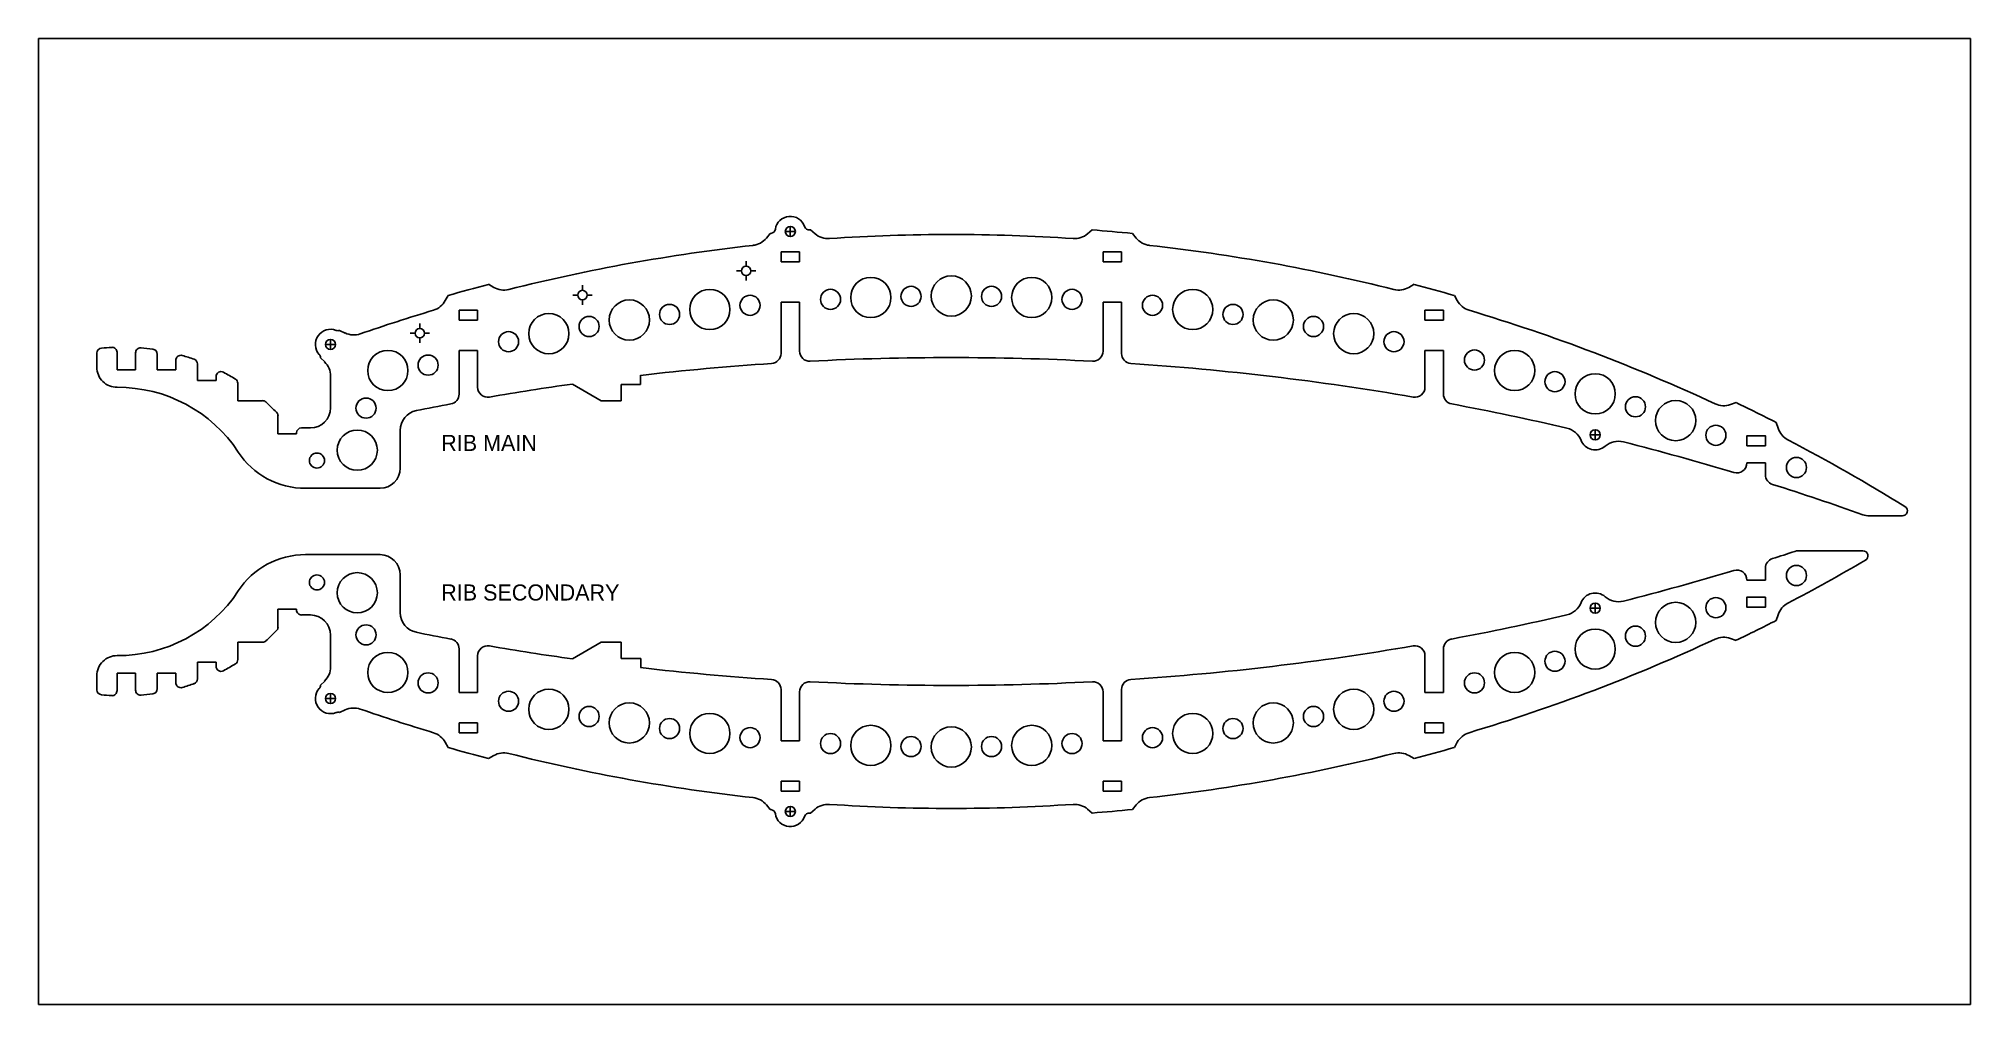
# Model space of a CAD drawing. Header units: inches. Extents: x -122 to 239, y -42 to 133.
# Drawn here: x 33.35 to 57.35, y 106.37 to 118.37 of the extents above; entities that cross this region are included whole.
import ezdxf

# ---------------------------------------------------------------- set-up
doc = ezdxf.new("R2010")
doc.units = ezdxf.units.IN
doc.header["$MEASUREMENT"] = 0

msp = doc.modelspace()

# ---------------------------------------------------------------- texts
at = {"char_height": 0.2, "attachment_point": 1}
for s, insert in [('RIB MAIN', (38.356, 113.448)), ('RIB SECONDARY', (38.356, 111.59))]:
    msp.add_mtext_dynamic_manual_height_columns(s, width=8.31086, gutter_width=1, heights=[0], dxfattribs=dict(at, insert=insert))

# ---------------------------------------------------------------- blocks, each defined once
blk = doc.blocks.new('Rib_New_Minor')
for p, q in [((0.365, 6.107), (0.365, 6.914)), ((1.23, 5.837), (1.159, 5.86)), ((0.728, 5.702), (0.58, 5.702)), ((0.728, 5.472), (0.728, 5.702)), ((1.477, 5.337), (1.453, 5.267)), ((1.077, 3.65), (1.077, 3.525)), ((1.139, 3.587), (1.014, 3.587)), ((2.125, 1.702), (1.583, 1.702)), ((2.125, 1.702), (2.125, 1.472)), ((2.5, 1.472), (2.5, 1.702)), ((2.625, 1.702), (2.5, 1.702)), ((2.625, 1.472), (2.625, 1.702)), ((2.809, 1.837), (2.744, 1.874)), ((2.125, 1.472), (1.669, 1.472)), ((2.625, 1.472), (2.5, 1.472)), ((2.947, 1.337), (2.909, 1.273)), ((3.579, -2.163), (3.521, -2.115)), ((2.727, -2.298), (2.088, -2.298)), ((2.727, -2.298), (2.727, -2.528)), ((3.227, -2.528), (3.227, -2.298)), ((3.352, -2.298), (3.227, -2.298)), ((3.352, -2.528), (3.352, -2.298)), ((2.727, -2.528), (2.116, -2.528)), ((3.352, -2.528), (3.227, -2.528)), ((3.624, -2.663), (3.575, -2.72)), ((3.624, -6.163), (3.575, -6.106)), ((2.727, -6.298), (2.116, -6.298)), ((2.727, -6.528), (2.727, -6.298)), ((3.227, -6.298), (3.227, -6.528)), ((3.352, -6.298), (3.227, -6.298)), ((3.352, -6.298), (3.352, -6.528)), ((3.54, -6.413), (3.665, -6.413)), ((3.603, -6.35), (3.603, -6.475)), ((2.727, -6.528), (2.088, -6.528)), ((3.352, -6.528), (3.227, -6.528)), ((3.579, -6.663), (3.521, -6.71)), ((1.704, -8.272), (1.816, -8.272)), ((1.704, -8.272), (1.704, -8.513)), ((1.5, -8.513), (1.5, -8.763)), ((1.5, -8.513), (1.704, -8.513)), ((1.5, -8.763), (1.707, -9.121)), ((2.125, -10.298), (1.669, -10.298)), ((2.125, -10.528), (2.125, -10.298)), ((2.5, -10.298), (2.5, -10.528)), ((2.625, -10.298), (2.5, -10.298)), ((2.625, -10.298), (2.625, -10.528)), ((2.947, -10.163), (2.909, -10.098)), ((2.125, -10.528), (1.583, -10.528)), ((2.625, -10.528), (2.5, -10.528)), ((2.809, -10.663), (2.744, -10.699)), ((1.132, -11.26), (0.662, -11.26)), ((0.412, -12.437), (0.412, -11.51)), ((2.374, -12.012), (2.342, -11.944)), ((1.412, -12.125), (1.806, -12.125)), ((2.035, -12.25), (1.983, -12.198)), ((2.138, -12.125), (2.263, -12.125)), ((2.2, -12.062), (2.2, -12.187)), ((1.162, -12.485), (1.162, -12.375)), ((1.089, -12.778), (1.089, -12.548)), ((1.089, -12.548), (1.1, -12.548)), ((1.313, -12.778), (1.089, -12.778)), ((1.501, -13.278), (1.501, -12.97)), ((1.717, -13.278), (1.501, -13.278)), ((1.75, -13.778), (1.75, -13.548)), ((1.75, -13.548), (1.8, -13.548)), ((1.957, -13.778), (1.75, -13.778)), ((1.883, -14.278), (1.883, -14.048)), ((1.883, -14.048), (2.003, -14.048)), ((2.079, -14.278), (1.883, -14.278)), ((1.883, -14.778), (1.883, -14.548)), ((1.883, -14.548), (2.096, -14.548)), ((2.102, -14.778), (1.883, -14.778)), ((1.917, -15.028), (2.092, -15.028))]:
    blk.add_line(p, q)
blk.add_lwpolyline([(0.94, 5.702), (1.065, 5.702), (1.065, 5.472), (0.94, 5.472)], close=True)
for centre, radius in [((0.671, 6.087), 0.125), ((1.071, 5.087), 0.125), ((1.254, 4.587), 0.25), ((1.425, 4.087), 0.125), ((1.077, 3.587), 0.0625), ((1.586, 3.587), 0.25), ((1.737, 3.087), 0.125), ((1.876, 2.587), 0.25), ((2.006, 2.087), 0.125), ((2.234, 1.087), 0.125), ((2.334, 0.587), 0.25), ((2.423, 0.087), 0.125), ((2.503, -0.413), 0.25), ((2.573, -0.913), 0.125), ((2.634, -1.413), 0.25), ((2.686, -1.913), 0.125), ((2.76, -2.913), 0.125), ((2.783, -3.413), 0.25), ((2.797, -3.913), 0.125), ((2.797, -4.913), 0.125), ((2.783, -5.413), 0.25), ((2.76, -5.913), 0.125), ((3.603, -6.413), 0.0625), ((2.686, -6.913), 0.125), ((2.634, -7.413), 0.25), ((2.573, -7.913), 0.125), ((2.503, -8.413), 0.25), ((2.423, -8.913), 0.125), ((2.334, -9.413), 0.25), ((2.234, -9.913), 0.125), ((2.006, -10.913), 0.125), ((1.876, -11.413), 0.25), ((0.886, -11.793), 0.25), ((1.409, -11.684), 0.125), ((0.757, -12.294), 0.0938), ((2.2, -12.125), 0.0625)]:
    blk.add_circle(centre, radius)
for centre, radius, start, end in [((0.427, 6.914), 0.0625, 30.3952, 180), ((-18.882, -4.413), 22.448, 27.5854, 30.3952), ((0.49, 6.107), 0.125, 180, 198.0588), ((-31.774, -4.413), 33.811, 17.5625, 18.0588), ((0.58, 5.827), 0.125, 197.5625, 270), ((1.236, 6.098), 0.25, 207.5854, 252.0055), ((-18.882, -4.413), 22.573, 25.5899, 27.0055), ((0.728, 5.347), 0.125, 90, 196.7144), ((-31.774, -4.413), 33.811, 14.2973, 16.7144), ((1.688, 5.184), 0.25, 160.5899, 205.01), ((-18.882, -4.413), 22.448, 16.6537, 25.01), ((0.747, 3.875), 0.25, 318.8412, 14.2973), ((1.077, 3.587), 0.188, 138.8412, 248.5319), ((0.916, 3.18), 0.25, 13.0759, 68.5319), ((-31.774, -4.413), 33.811, 10.5956, 13.0759), ((2.865, 2.092), 0.25, 196.6537, 241.0738), ((1.583, 1.827), 0.125, 190.5956, 270), ((-18.882, -4.413), 22.573, 14.7573, 16.0738), ((1.669, 1.347), 0.125, 90, 189.7722), ((-31.774, -4.413), 33.811, 3.7847, 9.7722), ((3.125, 1.147), 0.25, 149.7573, 194.1775), ((-18.882, -4.413), 22.448, 6.3003, 14.1775), ((3.68, -1.922), 0.25, 186.3003, 230.7205), ((2.088, -2.173), 0.125, 183.7847, 270), ((-18.882, -4.413), 22.573, 4.4463, 5.7205), ((2.116, -2.653), 0.125, 90, 182.9728), ((-31.774, -4.413), 33.811, 0, 2.9728), ((3.765, -2.882), 0.25, 139.4463, 183.8665), ((-18.882, -4.413), 22.448, 0, 3.8665), ((2.802, -4.413), 0.25, 0, 180), ((-31.774, -4.413), 33.811, 357.0272, 0), ((2.802, -4.413), 0.25, 180, 0), ((-18.882, -4.413), 22.448, 356.1335, 0), ((3.765, -5.943), 0.25, 176.1335, 220.5537), ((2.116, -6.173), 0.125, 177.0272, 270), ((-18.882, -4.413), 22.573, 355.5305, 355.5537), ((3.685, -6.177), 0.0625, 175.5305, 250.7464), ((3.603, -6.413), 0.188, 279.0874, 70.7464), ((-31.774, -4.413), 33.811, 353.4455, 356.2153), ((2.088, -6.653), 0.125, 90, 176.2153), ((3.68, -6.904), 0.25, 129.2795, 173.6997), ((-18.882, -4.413), 22.573, 354.2795, 354.3034), ((3.642, -6.66), 0.0625, 99.0874, 174.3034), ((-18.882, -4.413), 22.448, 345.8225, 353.6997), ((-31.774, -4.413), 33.811, 350.2278, 351.9945), ((3.125, -9.972), 0.25, 165.8225, 210.2427), ((1.669, -10.173), 0.125, 170.2278, 270), ((-18.882, -4.413), 22.573, 343.9262, 345.2427), ((1.583, -10.653), 0.125, 90, 169.4044), ((-31.774, -4.413), 33.811, 348.6624, 349.4044), ((2.865, -10.918), 0.25, 118.9262, 163.3463), ((-18.882, -4.413), 22.448, 340.9067, 343.3463), ((0.662, -11.51), 0.25, 90, 180), ((1.132, -11.01), 0.25, 270, 348.6624), ((2.568, -11.837), 0.25, 160.9067, 205.3269), ((1.412, -12.375), 0.25, 90, 180), ((1.806, -12.375), 0.25, 45, 90), ((2.2, -12.125), 0.188, 228.5904, 21.5268), ((2.433, -12.033), 0.0625, 160.3269, 201.5268), ((1.412, -12.437), 1, 180, 236.6453), ((2.035, -12.312), 0.0625, 48.5904, 90), ((1.1, -12.485), 0.0625, 270, 360), ((1.313, -12.84), 0.0625, 46.0092, 90), ((-0.487, -14.705), 2.654, 42.0205, 46.0092), ((1.439, -12.97), 0.0625, 360, 42.0205), ((-0.12, -14.764), 1.787, 359.5749, 56.6453), ((1.717, -13.34), 0.0625, 31.7723, 90), ((-0.487, -14.705), 2.654, 28.0734, 31.7723), ((1.8, -13.485), 0.0625, 270, 28.0734), ((1.957, -13.84), 0.0625, 19.4897, 90), ((-0.487, -14.705), 2.654, 16.1227, 19.4897), ((2.003, -13.985), 0.0625, 270, 16.1227), ((2.079, -14.34), 0.0625, 8.0902, 90), ((-0.487, -14.705), 2.654, 4.8639, 8.0902), ((2.096, -14.485), 0.0625, 270, 4.8639), ((1.917, -14.778), 0.25, 179.2541, 270), ((2.102, -14.84), 0.0625, 357.0092, 90), ((-0.487, -14.705), 2.654, 354.2377, 357.0092), ((2.092, -14.965), 0.0625, 270, 354.2377)]:
    blk.add_arc(centre, radius, start, end)
blk = doc.blocks.new('SkewerHole')
for p, q in [((-0.059, 0), (-0.121, 0)), ((0, 0.059), (0, 0.121)), ((0.059, 0), (0.121, 0)), ((0, -0.059), (0, -0.121))]:
    blk.add_line(p, q)
blk.add_circle((0, 0), 0.0586)
blk = doc.blocks.new('Rib_New_Major')
for p, q in [((-0.069, 6.996), (-0.069, 7.403)), ((-1.23, 5.837), (-1.159, 5.86)), ((-0.728, 5.702), (-0.58, 5.702)), ((-0.728, 5.472), (-0.728, 5.702)), ((-1.477, 5.337), (-1.453, 5.267)), ((-1.077, 3.65), (-1.077, 3.525)), ((-1.139, 3.587), (-1.014, 3.587)), ((-2.809, 1.837), (-2.744, 1.874)), ((-2.625, 1.472), (-2.625, 1.702)), ((-2.625, 1.702), (-2.5, 1.702)), ((-2.5, 1.472), (-2.5, 1.702)), ((-2.125, 1.702), (-1.583, 1.702)), ((-2.125, 1.702), (-2.125, 1.472)), ((-2.625, 1.472), (-2.5, 1.472)), ((-2.125, 1.472), (-1.669, 1.472)), ((-2.947, 1.337), (-2.909, 1.273)), ((-3.579, -2.163), (-3.521, -2.115)), ((-3.352, -2.528), (-3.352, -2.298)), ((-3.352, -2.298), (-3.227, -2.298)), ((-3.227, -2.528), (-3.227, -2.298)), ((-2.727, -2.298), (-2.088, -2.298)), ((-2.727, -2.298), (-2.727, -2.528)), ((-3.352, -2.528), (-3.227, -2.528)), ((-2.727, -2.528), (-2.116, -2.528)), ((-3.624, -2.663), (-3.575, -2.72)), ((-3.624, -6.163), (-3.575, -6.106)), ((-3.54, -6.413), (-3.665, -6.413)), ((-3.603, -6.35), (-3.603, -6.475)), ((-3.352, -6.298), (-3.352, -6.528)), ((-3.352, -6.298), (-3.227, -6.298)), ((-3.227, -6.298), (-3.227, -6.528)), ((-2.727, -6.298), (-2.116, -6.298)), ((-2.727, -6.528), (-2.727, -6.298)), ((-3.579, -6.663), (-3.521, -6.71)), ((-3.352, -6.528), (-3.227, -6.528)), ((-2.727, -6.528), (-2.088, -6.528)), ((-1.704, -8.273), (-1.816, -8.273)), ((-1.704, -8.513), (-1.704, -8.273)), ((-1.704, -8.513), (-1.5, -8.513)), ((-1.5, -8.513), (-1.5, -8.763)), ((-1.5, -8.763), (-1.707, -9.121)), ((-2.947, -10.163), (-2.909, -10.098)), ((-2.625, -10.298), (-2.625, -10.528)), ((-2.625, -10.298), (-2.5, -10.298)), ((-2.5, -10.298), (-2.5, -10.528)), ((-2.125, -10.528), (-2.125, -10.298)), ((-2.125, -10.298), (-1.669, -10.298)), ((-2.625, -10.528), (-2.5, -10.528)), ((-2.125, -10.528), (-1.583, -10.528)), ((-2.809, -10.663), (-2.744, -10.699)), ((-1.132, -11.26), (-0.662, -11.26)), ((-0.412, -12.437), (-0.412, -11.51)), ((-2.374, -12.012), (-2.342, -11.944)), ((-2.138, -12.125), (-2.263, -12.125)), ((-2.2, -12.062), (-2.2, -12.187)), ((-2.035, -12.25), (-1.983, -12.198)), ((-1.412, -12.125), (-1.806, -12.125)), ((-1.162, -12.485), (-1.162, -12.375)), ((-1.089, -12.548), (-1.1, -12.548)), ((-1.089, -12.778), (-1.089, -12.548)), ((-1.313, -12.778), (-1.089, -12.778)), ((-1.501, -13.278), (-1.501, -12.97)), ((-1.717, -13.278), (-1.501, -13.278)), ((-1.75, -13.548), (-1.8, -13.548)), ((-1.75, -13.778), (-1.75, -13.548)), ((-1.957, -13.778), (-1.75, -13.778)), ((-1.883, -14.048), (-2.003, -14.048)), ((-1.883, -14.278), (-1.883, -14.048)), ((-2.079, -14.278), (-1.883, -14.278)), ((-1.883, -14.548), (-2.096, -14.548)), ((-1.883, -14.778), (-1.883, -14.548)), ((-2.102, -14.778), (-1.883, -14.778)), ((-1.917, -15.028), (-2.092, -15.028))]:
    blk.add_line(p, q)
blk.add_lwpolyline([(-0.94, 5.702), (-1.065, 5.702), (-1.065, 5.472), (-0.94, 5.472)], close=True)
for centre, radius in [((-0.671, 6.087), 0.125), ((-1.071, 5.087), 0.125), ((-1.254, 4.587), 0.25), ((-1.425, 4.087), 0.125), ((-1.586, 3.587), 0.25), ((-1.077, 3.587), 0.0625), ((-1.737, 3.087), 0.125), ((-1.876, 2.587), 0.25), ((-2.006, 2.087), 0.125), ((-2.234, 1.087), 0.125), ((-2.334, 0.587), 0.25), ((-2.423, 0.087), 0.125), ((-2.503, -0.413), 0.25), ((-2.573, -0.913), 0.125), ((-2.634, -1.413), 0.25), ((-2.686, -1.913), 0.125), ((-2.76, -2.913), 0.125), ((-2.783, -3.413), 0.25), ((-2.797, -3.913), 0.125), ((-2.797, -4.913), 0.125), ((-2.783, -5.413), 0.25), ((-2.76, -5.913), 0.125), ((-3.603, -6.413), 0.0625), ((-2.686, -6.913), 0.125), ((-2.634, -7.413), 0.25), ((-2.573, -7.913), 0.125), ((-2.503, -8.413), 0.25), ((-2.423, -8.913), 0.125), ((-2.334, -9.413), 0.25), ((-2.234, -9.913), 0.125), ((-1.943, -10.913), 0.125), ((-1.876, -11.413), 0.25), ((-1.409, -11.684), 0.125), ((-0.886, -11.793), 0.25), ((-2.2, -12.125), 0.0625), ((-0.757, -12.294), 0.0938)]:
    blk.add_circle(centre, radius)
for centre, radius, start, end in [((-0.132, 7.403), 0.0625, 0, 148.1411), ((18.882, -4.413), 22.448, 148.1411, 152.4146), ((-0.319, 6.996), 0.25, 340.4312, 0), ((31.774, -4.413), 33.811, 160.4312, 162.4375), ((18.882, -4.413), 22.573, 152.9945, 154.4101), ((-1.236, 6.098), 0.25, 287.9945, 332.4146), ((-0.58, 5.827), 0.125, 270, 342.4375), ((31.774, -4.413), 33.811, 163.2856, 165.7027), ((-0.728, 5.347), 0.125, 343.2856, 90), ((18.882, -4.413), 22.448, 154.99, 163.3463), ((-1.688, 5.184), 0.25, 334.99, 19.4101), ((-0.747, 3.875), 0.25, 165.7027, 221.1588), ((-1.077, 3.587), 0.188, 291.4681, 41.1588), ((-0.916, 3.18), 0.25, 111.4681, 166.9241), ((31.774, -4.413), 33.811, 166.9241, 169.4044), ((-2.865, 2.092), 0.25, 298.9262, 343.3463), ((18.882, -4.413), 22.573, 163.9262, 165.2427), ((-1.583, 1.827), 0.125, 270, 349.4044), ((-1.669, 1.347), 0.125, 350.2278, 90), ((-3.125, 1.147), 0.25, 345.8225, 30.2427), ((31.774, -4.413), 33.811, 170.2278, 176.2153), ((18.882, -4.413), 22.448, 165.8225, 173.6997), ((-3.68, -1.922), 0.25, 309.2795, 353.6997), ((18.882, -4.413), 22.573, 174.2795, 175.5537), ((-2.088, -2.173), 0.125, 270, 356.2153), ((-2.116, -2.653), 0.125, 357.0272, 90), ((-3.765, -2.882), 0.25, 356.1335, 40.5537), ((31.774, -4.413), 33.811, 177.0272, 180), ((18.882, -4.413), 22.448, 176.1335, 180), ((-2.802, -4.413), 0.25, 0, 180), ((18.882, -4.413), 22.448, 180, 183.8665), ((-2.802, -4.413), 0.25, 180, 0), ((31.774, -4.413), 33.811, 180, 182.9728), ((-3.765, -5.943), 0.25, 319.4463, 3.8665), ((-3.603, -6.413), 0.188, 109.2536, 260.9126), ((-3.685, -6.177), 0.0625, 289.2536, 4.4695), ((18.882, -4.413), 22.573, 184.4463, 184.4695), ((-2.116, -6.173), 0.125, 270, 2.9728), ((-3.642, -6.66), 0.0625, 5.6966, 80.9126), ((18.882, -4.413), 22.573, 185.6966, 185.7205), ((-3.68, -6.904), 0.25, 6.3003, 50.7205), ((-2.088, -6.653), 0.125, 3.7847, 90), ((31.774, -4.413), 33.811, 183.7847, 186.5554), ((18.882, -4.413), 22.448, 186.3003, 194.1775), ((31.774, -4.413), 33.811, 188.0055, 189.7722), ((-3.125, -9.972), 0.25, 329.7573, 14.1775), ((18.882, -4.413), 22.573, 194.7573, 196.0738), ((-1.669, -10.173), 0.125, 270, 9.7722), ((-1.583, -10.653), 0.125, 10.5956, 90), ((-2.865, -10.918), 0.25, 16.6537, 61.0738), ((31.774, -4.413), 33.811, 190.5956, 191.3376), ((18.882, -4.413), 22.448, 196.6537, 199.0933), ((-1.132, -11.01), 0.25, 191.3376, 270), ((-0.662, -11.51), 0.25, 360, 90), ((-2.568, -11.837), 0.25, 334.6731, 19.0933), ((-2.2, -12.125), 0.188, 158.4732, 311.4096), ((-2.433, -12.033), 0.0625, 338.4732, 19.6731), ((-1.806, -12.375), 0.25, 90, 135), ((-1.412, -12.375), 0.25, 0, 90), ((-2.035, -12.312), 0.0625, 90, 131.4096), ((-1.412, -12.437), 1, 303.3547, 360), ((-1.1, -12.485), 0.0625, 180, 270), ((-1.439, -12.97), 0.0625, 137.9795, 180), ((0.487, -14.705), 2.654, 133.9908, 137.9795), ((-1.313, -12.84), 0.0625, 90, 133.9908), ((0.487, -14.705), 2.654, 148.2277, 151.9266), ((-1.717, -13.34), 0.0625, 90, 148.2277), ((0.12, -14.764), 1.787, 123.3547, 180.4251), ((-1.8, -13.485), 0.0625, 151.9266, 270), ((0.487, -14.705), 2.654, 160.5103, 163.8773), ((-1.957, -13.84), 0.0625, 90, 160.5103), ((-2.003, -13.985), 0.0625, 163.8773, 270), ((0.487, -14.705), 2.654, 171.9098, 175.1361), ((-2.079, -14.34), 0.0625, 90, 171.9098), ((-2.096, -14.485), 0.0625, 175.1361, 270), ((-2.102, -14.84), 0.0625, 90, 182.9908), ((0.487, -14.705), 2.654, 182.9908, 185.7623), ((-1.917, -14.778), 0.25, 270, 0.7459), ((-2.092, -14.965), 0.0625, 185.7623, 270)]:
    blk.add_arc(centre, radius, start, end)
for p in [(-3.114, -6.962), (-2.814, -8.995), (-2.339, -11.016)]:
    blk.add_blockref('SkewerHole', p)

# ---------------------------------------------------------------- linework, layer by layer
msp.add_lwpolyline([(57.354, 106.372), (33.354, 106.372), (33.354, 118.372), (57.354, 118.372)], close=True)

# ---------------------------------------------------------------- block references
at = {"rotation": 270}
for name in ['Rib_New_Major', 'Rib_New_Minor']:
    msp.add_blockref(name, (49.106, 112.372), dxfattribs=at)

msp.set_redraw_order([(e.dxf.handle, doc.entitydb.next_handle()) for e in msp.query("TEXT MTEXT ATTDEF DIMENSION ARC_DIMENSION")])  # texts and dimensions are drawn at this point

doc.saveas('drawing.dxf')
